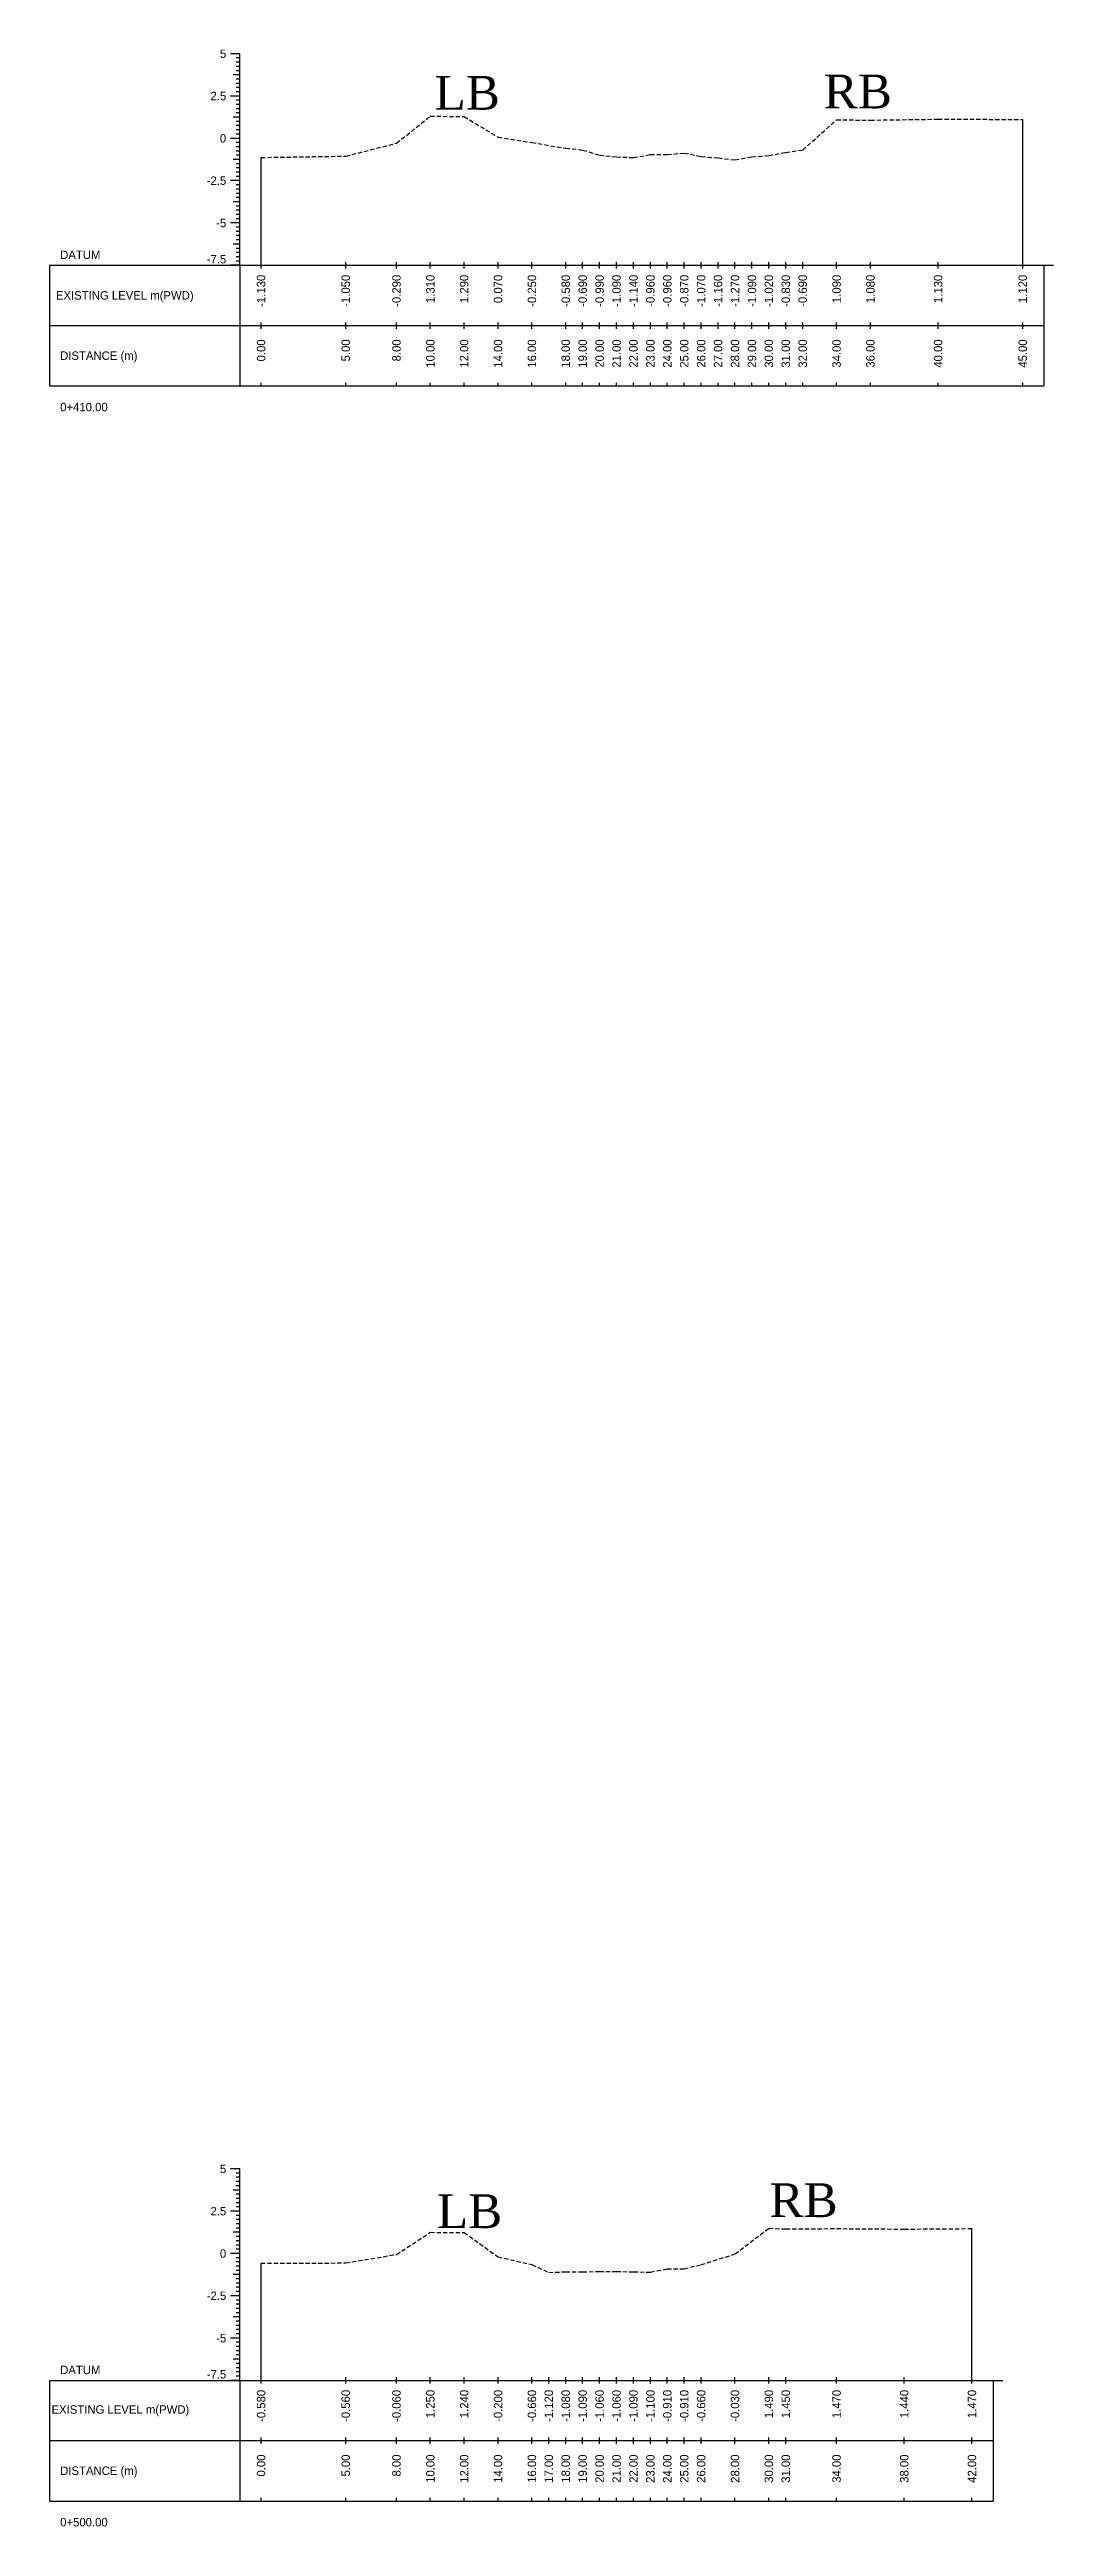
# Model space of a CAD drawing. Header units: inches. Extents: x 2917 to 4535, y -1482 to -1060.
# Drawn here: x 3272.8 to 3332.1, y -1232.3 to -1086 of the extents above; entities that cross this region are included whole.
import ezdxf
from ezdxf.enums import TextEntityAlignment as Align

# ---------------------------------------------------------------- set-up
doc = ezdxf.new("R2010")
doc.units = ezdxf.units.IN
doc.header["$MEASUREMENT"] = 0
doc.linetypes.add('HIDDEN', pattern=[0.375, 0.25, -0.125])
doc.layers.add('CS_Drawing', color=7, linetype='Continuous')
doc.layers.add('GL', color=3, linetype='HIDDEN')
doc.styles.add('romans', font='romans.shx')

msp = doc.modelspace()

# ---------------------------------------------------------------- texts
at = {"char_height": 2, "width": 27.1477, "attachment_point": 1, "style": 'romans'}
for s, insert in [('{\\fTimes New Roman|b0|i0|c0|p18;LB}', (3295.53, -1087.51)), ('{\\fTimes New Roman|b0|i0|c0|p18;RB}', (3318.52, -1087.43)), ('{\\fTimes New Roman|b0|i0|c0|p18;LB}', (3295.67, -1212.7)), ('{\\fTimes New Roman|b0|i0|c0|p18;RB}', (3315.32, -1212.05))]:
    msp.add_mtext(s, dxfattribs=dict(at, insert=insert))
at = {"layer": 'CS_Drawing'}
for s, p in [('5', (3283.22, -1086.2)), ('2.5', (3283.22, -1088.7)), ('0', (3283.22, -1091.2)), ('-2.5', (3283.22, -1093.7)), ('-5', (3283.22, -1096.2)), ('5', (3283.22, -1211.2)), ('2.5', (3283.22, -1213.7)), ('0', (3283.22, -1216.2)), ('-2.5', (3283.22, -1218.7)), ('-5', (3283.22, -1221.2))]:
    msp.add_text(s, height=0.5, dxfattribs=at).set_placement(p, align=Align.MIDDLE_RIGHT)
for s, p in [('DATUM', (3273.41, -1098.08)), ('EXISTING LEVEL m(PWD)', (3273.16, -1100.48)), ('DISTANCE (m)', (3273.41, -1104.04)), ('0+410.00', (3273.41, -1107.08)), ('DATUM', (3273.41, -1223.08)), ('EXISTING LEVEL m(PWD)', (3272.9, -1225.42)), ('DISTANCE (m)', (3273.41, -1229.04)), ('0+500.00', (3273.41, -1232.08))]:
    msp.add_text(s, height=0.5, dxfattribs=at).set_placement(p, align=Align.MIDDLE_LEFT)
for p in [(3283.22, -1098.59), (3283.22, -1223.59)]:
    msp.add_text('-7.5', height=0.5, dxfattribs=at).set_placement(p, align=Align.RIGHT)
for s, p in [('-1.130', (3285.28, -1099.26)), ('-1.050', (3290.28, -1099.26)), ('-0.290', (3293.28, -1099.26)), ('1.310', (3295.28, -1099.26)), ('1.290', (3297.28, -1099.26)), ('0.070', (3299.28, -1099.26)), ('-0.250', (3301.28, -1099.26)), ('-0.580', (3303.28, -1099.26)), ('-0.690', (3304.28, -1099.26)), ('-0.990', (3305.28, -1099.26)), ('-1.090', (3306.28, -1099.26)), ('-1.140', (3307.28, -1099.26)), ('-0.960', (3308.28, -1099.26)), ('-0.960', (3309.28, -1099.26)), ('-0.870', (3310.28, -1099.26)), ('-1.070', (3311.28, -1099.26)), ('-1.160', (3312.28, -1099.26)), ('-1.270', (3313.28, -1099.26)), ('-1.090', (3314.28, -1099.26)), ('-1.020', (3315.28, -1099.26)), ('-0.830', (3316.28, -1099.26)), ('-0.690', (3317.28, -1099.26)), ('1.090', (3319.28, -1099.26)), ('1.080', (3321.28, -1099.26)), ('1.130', (3325.28, -1099.26)), ('1.120', (3330.28, -1099.26)), ('0.00', (3285.28, -1103.08)), ('5.00', (3290.28, -1103.08)), ('8.00', (3293.28, -1103.08)), ('10.00', (3295.28, -1103.08)), ('12.00', (3297.28, -1103.08)), ('14.00', (3299.28, -1103.08)), ('16.00', (3301.28, -1103.08)), ('18.00', (3303.28, -1103.08)), ('19.00', (3304.28, -1103.08)), ('20.00', (3305.28, -1103.08)), ('21.00', (3306.28, -1103.08)), ('22.00', (3307.28, -1103.08)), ('23.00', (3308.28, -1103.08)), ('24.00', (3309.28, -1103.08)), ('25.00', (3310.28, -1103.08)), ('26.00', (3311.28, -1103.08)), ('27.00', (3312.28, -1103.08)), ('28.00', (3313.28, -1103.08)), ('29.00', (3314.28, -1103.08)), ('30.00', (3315.28, -1103.08)), ('31.00', (3316.28, -1103.08)), ('32.00', (3317.28, -1103.08)), ('34.00', (3319.28, -1103.08)), ('36.00', (3321.28, -1103.08)), ('40.00', (3325.28, -1103.08)), ('45.00', (3330.28, -1103.08)), ('-0.580', (3285.28, -1224.26)), ('-0.560', (3290.28, -1224.26)), ('-0.060', (3293.28, -1224.26)), ('1.250', (3295.28, -1224.26)), ('1.240', (3297.28, -1224.26)), ('-0.200', (3299.28, -1224.26)), ('-0.660', (3301.28, -1224.26)), ('-1.120', (3302.28, -1224.26)), ('-1.080', (3303.28, -1224.26)), ('-1.090', (3304.28, -1224.26)), ('-1.060', (3305.28, -1224.26)), ('-1.060', (3306.28, -1224.26)), ('-1.090', (3307.28, -1224.26)), ('-1.100', (3308.28, -1224.26)), ('-0.910', (3309.28, -1224.26)), ('-0.910', (3310.28, -1224.26)), ('-0.660', (3311.28, -1224.26)), ('-0.030', (3313.28, -1224.26)), ('1.490', (3315.28, -1224.26)), ('1.450', (3316.28, -1224.26)), ('1.470', (3319.28, -1224.26)), ('1.440', (3323.28, -1224.26)), ('1.470', (3327.28, -1224.26)), ('0.00', (3285.28, -1228.08)), ('5.00', (3290.28, -1228.08)), ('8.00', (3293.28, -1228.08)), ('10.00', (3295.28, -1228.08)), ('12.00', (3297.28, -1228.08)), ('14.00', (3299.28, -1228.08)), ('16.00', (3301.28, -1228.08)), ('17.00', (3302.28, -1228.08)), ('18.00', (3303.28, -1228.08)), ('19.00', (3304.28, -1228.08)), ('20.00', (3305.28, -1228.08)), ('21.00', (3306.28, -1228.08)), ('22.00', (3307.28, -1228.08)), ('23.00', (3308.28, -1228.08)), ('24.00', (3309.28, -1228.08)), ('25.00', (3310.28, -1228.08)), ('26.00', (3311.28, -1228.08)), ('28.00', (3313.28, -1228.08)), ('30.00', (3315.28, -1228.08)), ('31.00', (3316.28, -1228.08)), ('34.00', (3319.28, -1228.08)), ('38.00', (3323.28, -1228.08)), ('42.00', (3327.28, -1228.08))]:
    msp.add_text(s, height=0.5, rotation=90, dxfattribs=at).set_placement(p, align=Align.MIDDLE_RIGHT)

# ---------------------------------------------------------------- linework, layer by layer
at = {"layer": 'CS_Drawing'}
for p, q in [((3284.03, -1086.2), (3283.47, -1086.2)), ((3284.03, -1086.2), (3283.64, -1086.2)), ((3284.03, -1087.45), (3283.64, -1087.45)), ((3284.03, -1086.2), (3283.81, -1086.2)), ((3284.03, -1086.45), (3283.81, -1086.45)), ((3284.03, -1086.7), (3283.81, -1086.7)), ((3284.03, -1086.95), (3283.81, -1086.95)), ((3284.03, -1087.2), (3283.81, -1087.2)), ((3284.03, -1087.45), (3283.81, -1087.45)), ((3284.03, -1098.7), (3284.03, -1086.2)), ((3284.03, -1088.7), (3283.47, -1088.7)), ((3284.03, -1088.7), (3283.64, -1088.7)), ((3284.03, -1087.7), (3283.81, -1087.7)), ((3284.03, -1087.95), (3283.81, -1087.95)), ((3284.03, -1088.2), (3283.81, -1088.2)), ((3284.03, -1088.45), (3283.81, -1088.45)), ((3284.03, -1088.7), (3283.81, -1088.7)), ((3284.03, -1088.95), (3283.81, -1088.95)), ((3284.03, -1089.95), (3283.64, -1089.95)), ((3284.03, -1089.2), (3283.81, -1089.2)), ((3284.03, -1089.45), (3283.81, -1089.45)), ((3284.03, -1089.7), (3283.81, -1089.7)), ((3284.03, -1089.95), (3283.81, -1089.95)), ((3284.03, -1090.2), (3283.81, -1090.2)), ((3284.03, -1090.45), (3283.81, -1090.45)), ((3330.28, -1098.7), (3330.28, -1090.08)), ((3284.03, -1091.2), (3283.47, -1091.2)), ((3284.03, -1091.2), (3283.64, -1091.2)), ((3284.03, -1090.7), (3283.81, -1090.7)), ((3284.03, -1090.95), (3283.81, -1090.95)), ((3284.03, -1091.2), (3283.81, -1091.2)), ((3284.03, -1091.45), (3283.81, -1091.45)), ((3284.03, -1091.7), (3283.81, -1091.7)), ((3284.03, -1091.95), (3283.81, -1091.95)), ((3284.03, -1092.45), (3283.64, -1092.45)), ((3284.03, -1092.2), (3283.81, -1092.2)), ((3284.03, -1092.45), (3283.81, -1092.45)), ((3284.03, -1092.7), (3283.81, -1092.7)), ((3284.03, -1092.95), (3283.81, -1092.95)), ((3284.03, -1093.2), (3283.81, -1093.2)), ((3284.03, -1093.45), (3283.81, -1093.45)), ((3285.28, -1098.7), (3285.28, -1092.33)), ((3284.03, -1093.7), (3283.47, -1093.7)), ((3284.03, -1093.7), (3283.64, -1093.7)), ((3284.03, -1093.7), (3283.81, -1093.7)), ((3284.03, -1093.95), (3283.81, -1093.95)), ((3284.03, -1094.2), (3283.81, -1094.2)), ((3284.03, -1094.45), (3283.81, -1094.45)), ((3284.03, -1094.7), (3283.81, -1094.7)), ((3284.03, -1096.2), (3283.47, -1096.2)), ((3284.03, -1094.95), (3283.64, -1094.95)), ((3284.03, -1096.2), (3283.64, -1096.2)), ((3284.03, -1094.95), (3283.81, -1094.95)), ((3284.03, -1095.2), (3283.81, -1095.2)), ((3284.03, -1095.45), (3283.81, -1095.45)), ((3284.03, -1095.7), (3283.81, -1095.7)), ((3284.03, -1095.95), (3283.81, -1095.95)), ((3284.03, -1096.2), (3283.81, -1096.2)), ((3284.03, -1097.45), (3283.64, -1097.45)), ((3284.03, -1096.45), (3283.81, -1096.45)), ((3284.03, -1096.7), (3283.81, -1096.7)), ((3284.03, -1096.95), (3283.81, -1096.95)), ((3284.03, -1097.2), (3283.81, -1097.2)), ((3284.03, -1097.45), (3283.81, -1097.45)), ((3284.03, -1097.7), (3283.81, -1097.7)), ((3272.78, -1098.7), (3284.03, -1098.7)), ((3272.78, -1098.7), (3272.78, -1105.83)), ((3284.03, -1098.7), (3283.47, -1098.7)), ((3284.03, -1098.7), (3283.64, -1098.7)), ((3284.03, -1097.95), (3283.81, -1097.95)), ((3284.03, -1098.2), (3283.81, -1098.2)), ((3284.03, -1098.45), (3283.81, -1098.45)), ((3284.03, -1098.7), (3283.81, -1098.7)), ((3284.03, -1098.7), (3331.53, -1098.7)), ((3284.03, -1098.7), (3284.03, -1105.83)), ((3285.28, -1098.89), (3285.28, -1098.51)), ((3290.28, -1098.89), (3290.28, -1098.51)), ((3293.28, -1098.89), (3293.28, -1098.51)), ((3295.28, -1098.89), (3295.28, -1098.51)), ((3297.28, -1098.89), (3297.28, -1098.51)), ((3299.28, -1098.89), (3299.28, -1098.51)), ((3301.28, -1098.89), (3301.28, -1098.51)), ((3303.28, -1098.89), (3303.28, -1098.51)), ((3304.28, -1098.89), (3304.28, -1098.51)), ((3305.28, -1098.89), (3305.28, -1098.51)), ((3306.28, -1098.89), (3306.28, -1098.51)), ((3307.28, -1098.89), (3307.28, -1098.51)), ((3308.28, -1098.89), (3308.28, -1098.51)), ((3309.28, -1098.89), (3309.28, -1098.51)), ((3310.28, -1098.89), (3310.28, -1098.51)), ((3311.28, -1098.89), (3311.28, -1098.51)), ((3312.28, -1098.89), (3312.28, -1098.51)), ((3313.28, -1098.89), (3313.28, -1098.51)), ((3314.28, -1098.89), (3314.28, -1098.51)), ((3315.28, -1098.89), (3315.28, -1098.51)), ((3316.28, -1098.89), (3316.28, -1098.51)), ((3317.28, -1098.89), (3317.28, -1098.51)), ((3319.28, -1098.89), (3319.28, -1098.51)), ((3321.28, -1098.89), (3321.28, -1098.51)), ((3325.28, -1098.89), (3325.28, -1098.51)), ((3330.28, -1098.89), (3330.28, -1098.51)), ((3331.53, -1098.7), (3332.1, -1098.7)), ((3331.53, -1098.7), (3331.93, -1098.7)), ((3331.53, -1098.7), (3331.76, -1098.7)), ((3331.53, -1098.7), (3331.53, -1105.83)), ((3285.28, -1102.45), (3285.28, -1102.08)), ((3290.28, -1102.45), (3290.28, -1102.08)), ((3293.28, -1102.45), (3293.28, -1102.08)), ((3295.28, -1102.45), (3295.28, -1102.08)), ((3297.28, -1102.45), (3297.28, -1102.08)), ((3299.28, -1102.45), (3299.28, -1102.08)), ((3301.28, -1102.45), (3301.28, -1102.08)), ((3303.28, -1102.45), (3303.28, -1102.08)), ((3304.28, -1102.45), (3304.28, -1102.08)), ((3305.28, -1102.45), (3305.28, -1102.08)), ((3306.28, -1102.45), (3306.28, -1102.08)), ((3307.28, -1102.45), (3307.28, -1102.08)), ((3308.28, -1102.45), (3308.28, -1102.08)), ((3309.28, -1102.45), (3309.28, -1102.08)), ((3310.28, -1102.45), (3310.28, -1102.08)), ((3311.28, -1102.45), (3311.28, -1102.08)), ((3312.28, -1102.45), (3312.28, -1102.08)), ((3313.28, -1102.45), (3313.28, -1102.08)), ((3314.28, -1102.45), (3314.28, -1102.08)), ((3315.28, -1102.45), (3315.28, -1102.08)), ((3316.28, -1102.45), (3316.28, -1102.08)), ((3317.28, -1102.45), (3317.28, -1102.08)), ((3319.28, -1102.45), (3319.28, -1102.08)), ((3321.28, -1102.45), (3321.28, -1102.08)), ((3325.28, -1102.45), (3325.28, -1102.08)), ((3330.28, -1102.45), (3330.28, -1102.08)), ((3272.78, -1102.26), (3284.03, -1102.26)), ((3284.03, -1102.26), (3331.53, -1102.26)), ((3284.03, -1102.26), (3331.53, -1102.26)), ((3272.78, -1105.83), (3284.03, -1105.83)), ((3284.03, -1105.83), (3331.53, -1105.83)), ((3285.28, -1105.83), (3285.28, -1105.64)), ((3290.28, -1105.83), (3290.28, -1105.64)), ((3293.28, -1105.83), (3293.28, -1105.64)), ((3295.28, -1105.83), (3295.28, -1105.64)), ((3297.28, -1105.83), (3297.28, -1105.64)), ((3299.28, -1105.83), (3299.28, -1105.64)), ((3301.28, -1105.83), (3301.28, -1105.64)), ((3303.28, -1105.83), (3303.28, -1105.64)), ((3304.28, -1105.83), (3304.28, -1105.64)), ((3305.28, -1105.83), (3305.28, -1105.64)), ((3306.28, -1105.83), (3306.28, -1105.64)), ((3307.28, -1105.83), (3307.28, -1105.64)), ((3308.28, -1105.83), (3308.28, -1105.64)), ((3309.28, -1105.83), (3309.28, -1105.64)), ((3310.28, -1105.83), (3310.28, -1105.64)), ((3311.28, -1105.83), (3311.28, -1105.64)), ((3312.28, -1105.83), (3312.28, -1105.64)), ((3313.28, -1105.83), (3313.28, -1105.64)), ((3314.28, -1105.83), (3314.28, -1105.64)), ((3315.28, -1105.83), (3315.28, -1105.64)), ((3316.28, -1105.83), (3316.28, -1105.64)), ((3317.28, -1105.83), (3317.28, -1105.64)), ((3319.28, -1105.83), (3319.28, -1105.64)), ((3321.28, -1105.83), (3321.28, -1105.64)), ((3325.28, -1105.83), (3325.28, -1105.64)), ((3330.28, -1105.83), (3330.28, -1105.64)), ((3284.03, -1211.2), (3283.47, -1211.2)), ((3284.03, -1211.2), (3283.64, -1211.2)), ((3284.03, -1211.2), (3283.81, -1211.2)), ((3284.03, -1211.45), (3283.81, -1211.45)), ((3284.03, -1211.7), (3283.81, -1211.7)), ((3284.03, -1211.95), (3283.81, -1211.95)), ((3284.03, -1223.7), (3284.03, -1211.2)), ((3284.03, -1212.45), (3283.64, -1212.45)), ((3284.03, -1212.2), (3283.81, -1212.2)), ((3284.03, -1212.45), (3283.81, -1212.45)), ((3284.03, -1212.7), (3283.81, -1212.7)), ((3284.03, -1212.95), (3283.81, -1212.95)), ((3284.03, -1213.2), (3283.81, -1213.2)), ((3284.03, -1213.45), (3283.81, -1213.45)), ((3284.03, -1213.7), (3283.47, -1213.7)), ((3284.03, -1213.7), (3283.64, -1213.7)), ((3284.03, -1214.95), (3283.64, -1214.95)), ((3284.03, -1213.7), (3283.81, -1213.7)), ((3284.03, -1213.95), (3283.81, -1213.95)), ((3284.03, -1214.2), (3283.81, -1214.2)), ((3284.03, -1214.45), (3283.81, -1214.45)), ((3284.03, -1214.7), (3283.81, -1214.7)), ((3284.03, -1214.95), (3283.81, -1214.95)), ((3327.28, -1223.7), (3327.28, -1214.73)), ((3284.03, -1216.2), (3283.47, -1216.2)), ((3284.03, -1216.2), (3283.64, -1216.2)), ((3284.03, -1215.2), (3283.81, -1215.2)), ((3284.03, -1215.45), (3283.81, -1215.45)), ((3284.03, -1215.7), (3283.81, -1215.7)), ((3284.03, -1215.95), (3283.81, -1215.95)), ((3284.03, -1216.2), (3283.81, -1216.2)), ((3284.03, -1217.45), (3283.64, -1217.45)), ((3284.03, -1216.45), (3283.81, -1216.45)), ((3284.03, -1216.7), (3283.81, -1216.7)), ((3284.03, -1216.95), (3283.81, -1216.95)), ((3284.03, -1217.2), (3283.81, -1217.2)), ((3284.03, -1217.45), (3283.81, -1217.45)), ((3284.03, -1217.7), (3283.81, -1217.7)), ((3285.28, -1223.7), (3285.28, -1216.78)), ((3284.03, -1218.7), (3283.47, -1218.7)), ((3284.03, -1218.7), (3283.64, -1218.7)), ((3284.03, -1217.95), (3283.81, -1217.95)), ((3284.03, -1218.2), (3283.81, -1218.2)), ((3284.03, -1218.45), (3283.81, -1218.45)), ((3284.03, -1218.7), (3283.81, -1218.7)), ((3284.03, -1218.95), (3283.81, -1218.95)), ((3284.03, -1219.2), (3283.81, -1219.2)), ((3284.03, -1219.95), (3283.64, -1219.95)), ((3284.03, -1219.45), (3283.81, -1219.45)), ((3284.03, -1219.7), (3283.81, -1219.7)), ((3284.03, -1219.95), (3283.81, -1219.95)), ((3284.03, -1220.2), (3283.81, -1220.2)), ((3284.03, -1220.45), (3283.81, -1220.45)), ((3284.03, -1220.7), (3283.81, -1220.7)), ((3284.03, -1221.2), (3283.47, -1221.2)), ((3284.03, -1221.2), (3283.64, -1221.2)), ((3284.03, -1220.95), (3283.81, -1220.95)), ((3284.03, -1221.2), (3283.81, -1221.2)), ((3284.03, -1221.45), (3283.81, -1221.45)), ((3284.03, -1221.7), (3283.81, -1221.7)), ((3284.03, -1221.95), (3283.81, -1221.95)), ((3284.03, -1222.2), (3283.81, -1222.2)), ((3272.78, -1223.7), (3284.03, -1223.7)), ((3272.78, -1223.7), (3272.78, -1230.83)), ((3284.03, -1223.7), (3283.47, -1223.7)), ((3284.03, -1222.45), (3283.64, -1222.45)), ((3284.03, -1223.7), (3283.64, -1223.7)), ((3284.03, -1222.45), (3283.81, -1222.45)), ((3284.03, -1222.7), (3283.81, -1222.7)), ((3284.03, -1222.95), (3283.81, -1222.95)), ((3284.03, -1223.2), (3283.81, -1223.2)), ((3284.03, -1223.45), (3283.81, -1223.45)), ((3284.03, -1223.7), (3283.81, -1223.7)), ((3284.03, -1223.7), (3328.53, -1223.7)), ((3284.03, -1223.7), (3284.03, -1230.83)), ((3285.28, -1223.89), (3285.28, -1223.51)), ((3290.28, -1223.89), (3290.28, -1223.51)), ((3293.28, -1223.89), (3293.28, -1223.51)), ((3295.28, -1223.89), (3295.28, -1223.51)), ((3297.28, -1223.89), (3297.28, -1223.51)), ((3299.28, -1223.89), (3299.28, -1223.51)), ((3301.28, -1223.89), (3301.28, -1223.51)), ((3302.28, -1223.89), (3302.28, -1223.51)), ((3303.28, -1223.89), (3303.28, -1223.51)), ((3304.28, -1223.89), (3304.28, -1223.51)), ((3305.28, -1223.89), (3305.28, -1223.51)), ((3306.28, -1223.89), (3306.28, -1223.51)), ((3307.28, -1223.89), (3307.28, -1223.51)), ((3308.28, -1223.89), (3308.28, -1223.51)), ((3309.28, -1223.89), (3309.28, -1223.51)), ((3310.28, -1223.89), (3310.28, -1223.51)), ((3311.28, -1223.89), (3311.28, -1223.51)), ((3313.28, -1223.89), (3313.28, -1223.51)), ((3315.28, -1223.89), (3315.28, -1223.51)), ((3316.28, -1223.89), (3316.28, -1223.51)), ((3319.28, -1223.89), (3319.28, -1223.51)), ((3323.28, -1223.89), (3323.28, -1223.51)), ((3327.28, -1223.89), (3327.28, -1223.51)), ((3328.53, -1223.7), (3329.1, -1223.7)), ((3328.53, -1223.7), (3328.93, -1223.7)), ((3328.53, -1223.7), (3328.76, -1223.7)), ((3328.53, -1223.7), (3328.53, -1230.83)), ((3272.78, -1227.26), (3284.03, -1227.26)), ((3284.03, -1227.26), (3328.53, -1227.26)), ((3284.03, -1227.26), (3328.53, -1227.26)), ((3285.28, -1227.45), (3285.28, -1227.08)), ((3290.28, -1227.45), (3290.28, -1227.08)), ((3293.28, -1227.45), (3293.28, -1227.08)), ((3295.28, -1227.45), (3295.28, -1227.08)), ((3297.28, -1227.45), (3297.28, -1227.08)), ((3299.28, -1227.45), (3299.28, -1227.08)), ((3301.28, -1227.45), (3301.28, -1227.08)), ((3302.28, -1227.45), (3302.28, -1227.08)), ((3303.28, -1227.45), (3303.28, -1227.08)), ((3304.28, -1227.45), (3304.28, -1227.08)), ((3305.28, -1227.45), (3305.28, -1227.08)), ((3306.28, -1227.45), (3306.28, -1227.08)), ((3307.28, -1227.45), (3307.28, -1227.08)), ((3308.28, -1227.45), (3308.28, -1227.08)), ((3309.28, -1227.45), (3309.28, -1227.08)), ((3310.28, -1227.45), (3310.28, -1227.08)), ((3311.28, -1227.45), (3311.28, -1227.08)), ((3313.28, -1227.45), (3313.28, -1227.08)), ((3315.28, -1227.45), (3315.28, -1227.08)), ((3316.28, -1227.45), (3316.28, -1227.08)), ((3319.28, -1227.45), (3319.28, -1227.08)), ((3323.28, -1227.45), (3323.28, -1227.08)), ((3327.28, -1227.45), (3327.28, -1227.08)), ((3272.78, -1230.83), (3284.03, -1230.83)), ((3284.03, -1230.83), (3328.53, -1230.83)), ((3285.28, -1230.83), (3285.28, -1230.64)), ((3290.28, -1230.83), (3290.28, -1230.64)), ((3293.28, -1230.83), (3293.28, -1230.64)), ((3295.28, -1230.83), (3295.28, -1230.64)), ((3297.28, -1230.83), (3297.28, -1230.64)), ((3299.28, -1230.83), (3299.28, -1230.64)), ((3301.28, -1230.83), (3301.28, -1230.64)), ((3302.28, -1230.83), (3302.28, -1230.64)), ((3303.28, -1230.83), (3303.28, -1230.64)), ((3304.28, -1230.83), (3304.28, -1230.64)), ((3305.28, -1230.83), (3305.28, -1230.64)), ((3306.28, -1230.83), (3306.28, -1230.64)), ((3307.28, -1230.83), (3307.28, -1230.64)), ((3308.28, -1230.83), (3308.28, -1230.64)), ((3309.28, -1230.83), (3309.28, -1230.64)), ((3310.28, -1230.83), (3310.28, -1230.64)), ((3311.28, -1230.83), (3311.28, -1230.64)), ((3313.28, -1230.83), (3313.28, -1230.64)), ((3315.28, -1230.83), (3315.28, -1230.64)), ((3316.28, -1230.83), (3316.28, -1230.64)), ((3319.28, -1230.83), (3319.28, -1230.64)), ((3323.28, -1230.83), (3323.28, -1230.64)), ((3327.28, -1230.83), (3327.28, -1230.64))]:
    msp.add_line(p, q, dxfattribs=at)
at = {"layer": 'GL'}
for points in [[(3285.28, -1092.33), (3290.28, -1092.25), (3293.28, -1091.49), (3295.28, -1089.89), (3297.28, -1089.91), (3299.28, -1091.13), (3301.28, -1091.45), (3303.28, -1091.78), (3304.28, -1091.89), (3305.28, -1092.19), (3306.28, -1092.29), (3307.28, -1092.34), (3308.28, -1092.16), (3309.28, -1092.16), (3310.28, -1092.07), (3311.28, -1092.27), (3312.28, -1092.36), (3313.28, -1092.47), (3314.28, -1092.29), (3315.28, -1092.22), (3316.28, -1092.03), (3317.28, -1091.89), (3319.28, -1090.11), (3321.28, -1090.12), (3325.28, -1090.07), (3330.28, -1090.08)], [(3285.28, -1216.78), (3290.28, -1216.76), (3293.28, -1216.26), (3295.28, -1214.95), (3297.28, -1214.96), (3299.28, -1216.4), (3301.28, -1216.86), (3302.28, -1217.32), (3303.28, -1217.28), (3304.28, -1217.29), (3305.28, -1217.26), (3306.28, -1217.26), (3307.28, -1217.29), (3308.28, -1217.3), (3309.28, -1217.11), (3310.28, -1217.11), (3311.28, -1216.86), (3313.28, -1216.23), (3315.28, -1214.71), (3316.28, -1214.75), (3319.28, -1214.73), (3323.28, -1214.76), (3327.28, -1214.73)]]:
    msp.add_lwpolyline(points, dxfattribs=at)

msp.set_redraw_order([(e.dxf.handle, doc.entitydb.next_handle()) for e in msp.query("TEXT MTEXT ATTDEF DIMENSION ARC_DIMENSION")])  # texts and dimensions are drawn at this point

doc.saveas('drawing.dxf')
